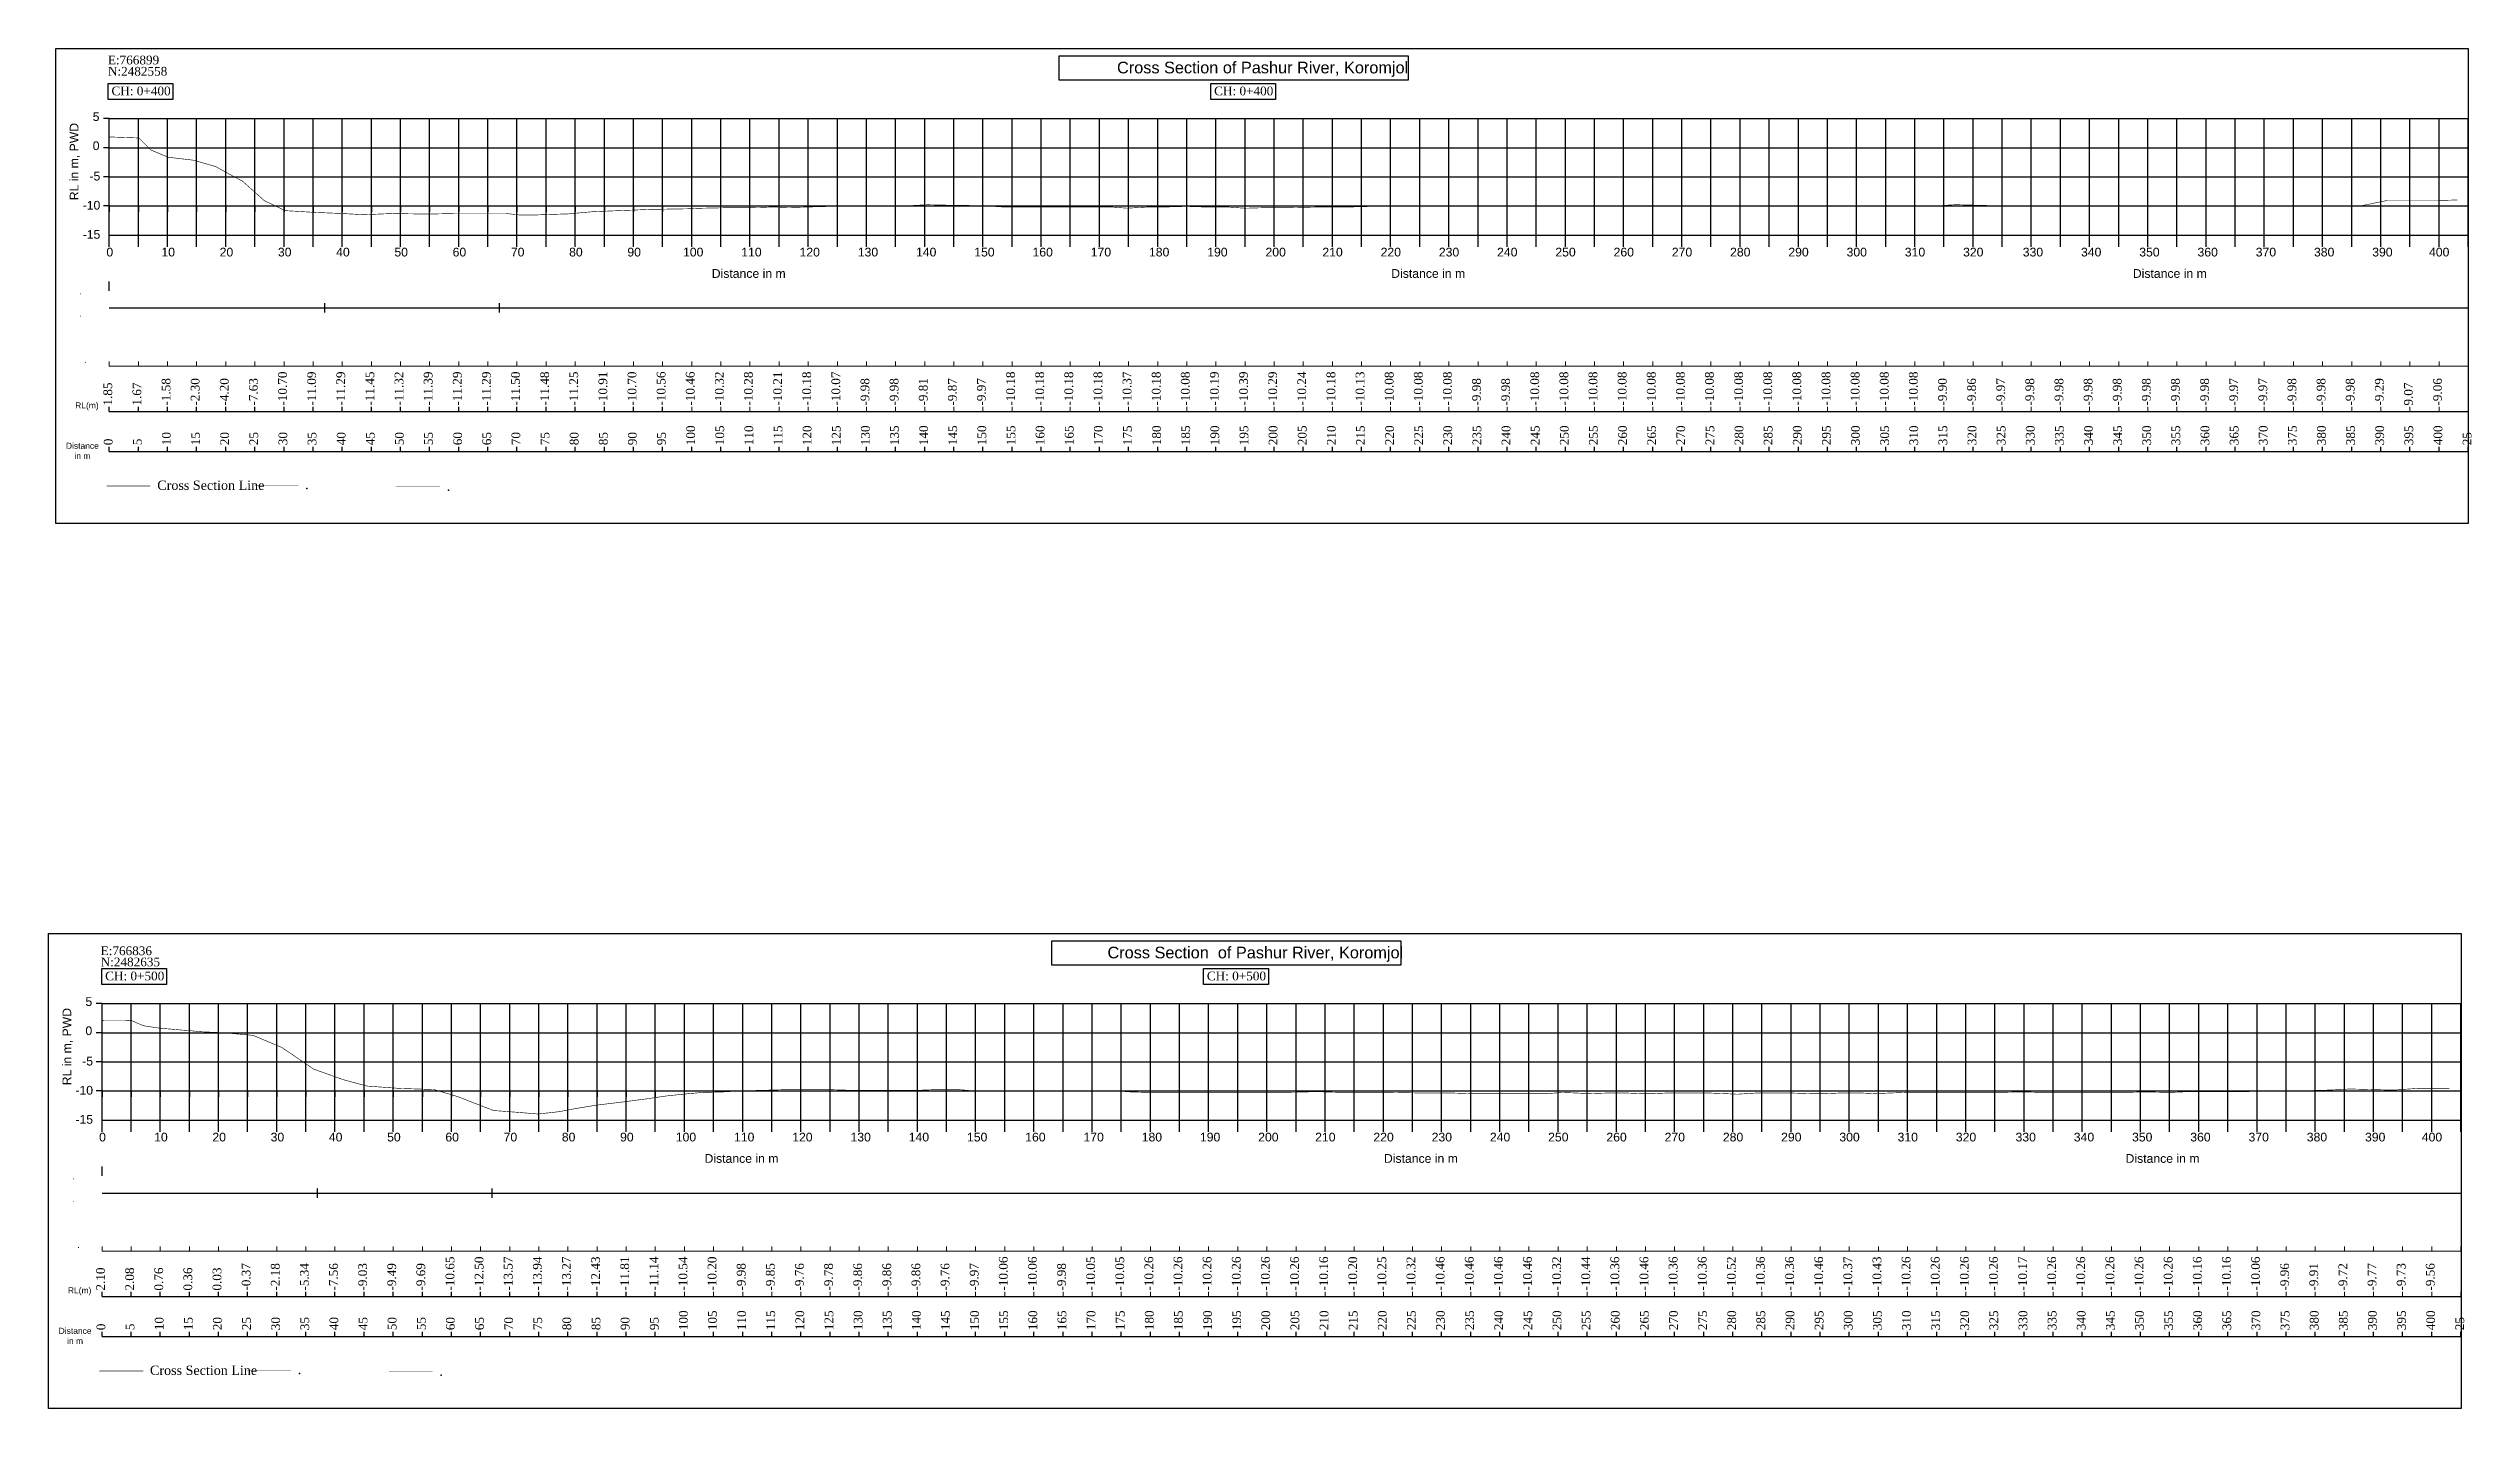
# Model space of a CAD drawing. Header units: inches. Extents: x 48 to 1763, y 126 to 359.
# Drawn here: x 986.5 to 1402.5, y 125.5 to 359 of the extents above; entities that cross this region are included whole.
import ezdxf

# ---------------------------------------------------------------- set-up
doc = ezdxf.new("R2010")
doc.units = ezdxf.units.IN
doc.header["$MEASUREMENT"] = 0
for name, color, linetype, lineweight in [('CS Line Prework', 3, 'Continuous', 30), ('Plate', 7, 'Continuous', 0), ('Text Post RL', 7, 'Continuous', 0)]:
    doc.layers.add(name, color=color, linetype=linetype, lineweight=lineweight)
for name, color, linetype in [('CS No', 7, 'Continuous'), ('Design marker', 7, 'Continuous'), ('Heading', 7, 'Continuous'), ('Major Grid', 253, 'Continuous'), ('Text_Design RL', 7, 'Continuous'), ('Text_Distance', 7, 'Continuous'), ('Text_Pre RL', 7, 'Continuous')]:
    doc.layers.add(name, color=color, linetype=linetype)
doc.styles.add('CS', font='times.ttf', dxfattribs={"height": 1})
doc.styles.add('EL', font='times.ttf', dxfattribs={"height": 1.6})
doc.styles.get("Standard").update_dxf_attribs({"font": 'arial.ttf'})

msp = doc.modelspace()

# ---------------------------------------------------------------- texts
at = {"layer": 'CS No', "color": 1, "style": 'CS'}
for s, p in [('E:766899', (996.71, 356.24)), ('N:2482558', (996.71, 354.31)), ('E:766836', (995.47, 203.34)), ('N:2482635', (995.47, 201.42))]:
    msp.add_text(s, height=1.5, dxfattribs=at).set_placement(p)
at = {"layer": 'CS No', "style": 'CS'}
for s, p in [('CH: 0+400', (997.33, 350.93)), ('CH: 0+400', (1186.65, 350.93)), ('CH: 0+500', (996.24, 199.01)), ('CH: 0+500', (1185.4, 199.01))]:
    msp.add_text(s, height=1.5, dxfattribs=at).set_placement(p)
at = {"layer": 'Heading', "char_height": 2, "width": 68.3537, "attachment_point": 2}
for s, insert in [('Cross Section of Pashur River, Koromjol', (1194.97, 356.7)), ('Cross Section  of Pashur River, Koromjol', (1193.72, 204.79))]:
    msp.add_mtext(s, dxfattribs=dict(at, insert=insert))
at = {"layer": 'Major Grid', "color": 7, "char_height": 1.5, "width": 23.1773, "attachment_point": 1, "rotation": 90}
for insert in [(990.16, 332.92), (988.92, 181)]:
    msp.add_mtext('{\\fArial|b0|i0|c0|p34;RL in m, PWD}', dxfattribs=dict(at, insert=insert))
at = {"layer": 'Major Grid', "color": 7, "char_height": 1.5}
for s, insert, width, attachment_point in [('{\\fArial|b0|i0|c0|p34;5}', (995.27, 348.03), 0.7922, 3), ('{\\fArial|b0|i0|c0|p34;0}', (995.27, 343.03), 0.7922, 3), ('{\\fArial|b0|i0|c0|p34;-5}', (995.41, 337.81), 0.7922, 3), ('{\\fArial|b0|i0|c0|p34;-10}', (995.41, 332.81), 0.7922, 3), ('-15', (995.41, 327.81), 0.7922, 3), ('0', (996.45, 324.77), 0.7922, 1), ('10', (1005.9, 324.77), 0.7922, 1), ('20', (1015.9, 324.77), 0.7922, 1), ('30', (1025.9, 324.77), 0.7922, 1), ('40', (1035.9, 324.77), 0.7922, 1), ('50', (1045.9, 324.77), 0.7922, 1), ('60', (1055.9, 324.77), 0.7922, 1), ('70', (1065.9, 324.77), 0.7922, 1), ('80', (1075.9, 324.77), 0.7922, 1), ('90', (1085.9, 324.77), 0.7922, 1), ('100', (1095.46, 324.77), 0.7922, 1), ('110', (1105.46, 324.77), 0.7922, 1), ('120', (1115.46, 324.77), 0.7922, 1), ('130', (1125.46, 324.77), 0.7922, 1), ('140', (1135.46, 324.77), 0.7922, 1), ('150', (1145.46, 324.77), 0.7922, 1), ('160', (1155.46, 324.77), 0.7922, 1), ('170', (1165.46, 324.77), 0.7922, 1), ('180', (1175.46, 324.77), 0.7922, 1), ('190', (1185.46, 324.77), 0.7922, 1), ('200', (1195.46, 324.77), 0.7922, 1), ('210', (1205.23, 324.77), 0.7922, 1), ('220', (1215.23, 324.77), 0.7922, 1), ('230', (1225.23, 324.77), 0.7922, 1), ('240', (1235.23, 324.77), 0.7922, 1), ('250', (1245.23, 324.77), 0.7922, 1), ('260', (1255.23, 324.77), 0.7922, 1), ('270', (1265.23, 324.77), 0.7922, 1), ('280', (1275.23, 324.77), 0.7922, 1), ('290', (1285.23, 324.77), 0.7922, 1), ('300', (1295.23, 324.77), 0.7922, 1), ('310', (1305.23, 324.77), 0.7922, 1), ('320', (1315.23, 324.77), 0.7922, 1), ('330', (1325.48, 324.77), 0.7922, 1), ('340', (1335.48, 324.77), 0.7922, 1), ('350', (1345.48, 324.77), 0.7922, 1), ('360', (1355.48, 324.77), 0.7922, 1), ('370', (1365.48, 324.77), 0.7922, 1), ('380', (1375.48, 324.77), 0.7922, 1), ('390', (1385.48, 324.77), 0.7922, 1), ('400', (1395.23, 324.77), 0.7922, 1), ('{\\fArial|b0|i0|c0|p34;Distance in m}', (1100.39, 321.1), 14.2133, 1), ('{\\fArial|b0|i0|c0|p34;Distance in m}', (1217.05, 321.1), 14.2133, 1), ('{\\fArial|b0|i0|c0|p34;Distance in m}', (1344.38, 321.1), 14.2133, 1), ('{\\fArial|b0|i0|c0|p34;5}', (994.02, 196.12), 0.7922, 3), ('{\\fArial|b0|i0|c0|p34;0}', (994.02, 191.12), 0.7922, 3), ('{\\fArial|b0|i0|c0|p34;-5}', (994.16, 185.9), 0.7922, 3), ('{\\fArial|b0|i0|c0|p34;-10}', (994.16, 180.9), 0.7922, 3), ('-15', (994.16, 175.9), 0.7922, 3), ('0', (995.2, 172.86), 0.7922, 1), ('10', (1004.65, 172.86), 0.7922, 1), ('20', (1014.65, 172.86), 0.7922, 1), ('30', (1024.65, 172.86), 0.7922, 1), ('40', (1034.65, 172.86), 0.7922, 1), ('50', (1044.65, 172.86), 0.7922, 1), ('60', (1054.65, 172.86), 0.7922, 1), ('70', (1064.65, 172.86), 0.7922, 1), ('80', (1074.65, 172.86), 0.7922, 1), ('90', (1084.65, 172.86), 0.7922, 1), ('100', (1094.21, 172.86), 0.7922, 1), ('110', (1104.21, 172.86), 0.7922, 1), ('120', (1114.21, 172.86), 0.7922, 1), ('130', (1124.21, 172.86), 0.7922, 1), ('140', (1134.21, 172.86), 0.7922, 1), ('150', (1144.21, 172.86), 0.7922, 1), ('160', (1154.21, 172.86), 0.7922, 1), ('170', (1164.21, 172.86), 0.7922, 1), ('180', (1174.21, 172.86), 0.7922, 1), ('190', (1184.21, 172.86), 0.7922, 1), ('200', (1194.21, 172.86), 0.7922, 1), ('210', (1203.99, 172.86), 0.7922, 1), ('220', (1213.99, 172.86), 0.7922, 1), ('230', (1223.99, 172.86), 0.7922, 1), ('240', (1233.99, 172.86), 0.7922, 1), ('250', (1243.99, 172.86), 0.7922, 1), ('260', (1253.99, 172.86), 0.7922, 1), ('270', (1263.99, 172.86), 0.7922, 1), ('280', (1273.99, 172.86), 0.7922, 1), ('290', (1283.99, 172.86), 0.7922, 1), ('300', (1293.99, 172.86), 0.7922, 1), ('310', (1303.99, 172.86), 0.7922, 1), ('320', (1313.99, 172.86), 0.7922, 1), ('330', (1324.24, 172.86), 0.7922, 1), ('340', (1334.24, 172.86), 0.7922, 1), ('350', (1344.24, 172.86), 0.7922, 1), ('360', (1354.24, 172.86), 0.7922, 1), ('370', (1364.24, 172.86), 0.7922, 1), ('380', (1374.24, 172.86), 0.7922, 1), ('390', (1384.24, 172.86), 0.7922, 1), ('400', (1393.99, 172.86), 0.7922, 1), ('{\\fArial|b0|i0|c0|p34;Distance in m}', (1099.15, 169.19), 14.2133, 1), ('{\\fArial|b0|i0|c0|p34;Distance in m}', (1215.8, 169.19), 14.2133, 1), ('{\\fArial|b0|i0|c0|p34;Distance in m}', (1343.13, 169.19), 14.2133, 1)]:
    msp.add_mtext(s, dxfattribs=dict(at, insert=insert, width=width, attachment_point=attachment_point))
at = {"layer": 'Plate', "style": 'EL'}
for s, p in [('Cross Section Line', (1005.19, 283.2)), ('.', (1030.57, 283.33)), ('.', (1054.89, 283.05)), ('Cross Section Line', (1003.94, 131.28)), ('.', (1029.32, 131.42)), ('.', (1053.64, 131.13))]:
    msp.add_text(s, height=1.6, dxfattribs=at).set_placement(p)
at = {"layer": 'Text Post RL', "char_height": 1.04, "width": 10.9783, "attachment_point": 2}
for insert in [(992.91, 306.01), (991.66, 154.1)]:
    msp.add_mtext('.', dxfattribs=dict(at, insert=insert))
at = {"layer": 'Text_Design RL', "color": 1, "char_height": 0.8, "width": 10.9783, "attachment_point": 2}
for insert in [(992, 317.59), (992, 313.76), (990.76, 165.68), (990.76, 161.84)]:
    msp.add_mtext('.', dxfattribs=dict(at, insert=insert))
at = {"layer": 'Text_Distance', "style": 'EL'}
for s, p in [('0', (997.51, 290.87)), ('5', (1002.51, 290.87)), ('10', (1007.51, 290.87)), ('15', (1012.51, 290.87)), ('20', (1017.51, 290.87)), ('25', (1022.51, 290.87)), ('30', (1027.51, 290.87)), ('35', (1032.51, 290.87)), ('40', (1037.51, 290.87)), ('45', (1042.51, 290.87)), ('50', (1047.51, 290.87)), ('55', (1052.51, 290.87)), ('60', (1057.51, 290.87)), ('65', (1062.51, 290.87)), ('70', (1067.51, 290.87)), ('75', (1072.51, 290.87)), ('80', (1077.51, 290.87)), ('85', (1082.51, 290.87)), ('90', (1087.51, 290.87)), ('95', (1092.51, 290.87)), ('100', (1097.51, 290.87)), ('105', (1102.51, 290.87)), ('110', (1107.51, 290.87)), ('115', (1112.51, 290.87)), ('120', (1117.51, 290.87)), ('125', (1122.51, 290.87)), ('130', (1127.51, 290.87)), ('135', (1132.51, 290.87)), ('140', (1137.51, 290.87)), ('145', (1142.51, 290.87)), ('150', (1147.51, 290.87)), ('155', (1152.51, 290.87)), ('160', (1157.51, 290.87)), ('165', (1162.51, 290.87)), ('170', (1167.51, 290.87)), ('175', (1172.51, 290.87)), ('180', (1177.51, 290.87)), ('185', (1182.51, 290.87)), ('190', (1187.51, 290.87)), ('195', (1192.51, 290.87)), ('200', (1197.51, 290.87)), ('205', (1202.51, 290.87)), ('210', (1207.51, 290.87)), ('215', (1212.51, 290.87)), ('220', (1217.51, 290.87)), ('225', (1222.51, 290.87)), ('230', (1227.51, 290.87)), ('235', (1232.51, 290.87)), ('240', (1237.51, 290.87)), ('245', (1242.51, 290.87)), ('250', (1247.51, 290.87)), ('255', (1252.51, 290.87)), ('260', (1257.51, 290.87)), ('265', (1262.51, 290.87)), ('270', (1267.51, 290.87)), ('275', (1272.51, 290.87)), ('280', (1277.51, 290.87)), ('285', (1282.51, 290.87)), ('290', (1287.51, 290.87)), ('295', (1292.51, 290.87)), ('300', (1297.51, 290.87)), ('305', (1302.51, 290.87)), ('310', (1307.51, 290.87)), ('315', (1312.51, 290.87)), ('320', (1317.51, 290.87)), ('325', (1322.51, 290.87)), ('330', (1327.51, 290.87)), ('335', (1332.51, 290.87)), ('340', (1337.51, 290.87)), ('345', (1342.51, 290.87)), ('350', (1347.51, 290.87)), ('355', (1352.51, 290.87)), ('360', (1357.51, 290.87)), ('365', (1362.51, 290.87)), ('370', (1367.51, 290.87)), ('375', (1372.51, 290.87)), ('380', (1377.51, 290.87)), ('385', (1382.51, 290.87)), ('390', (1387.51, 290.87)), ('395', (1392.51, 290.87)), ('400', (1397.51, 290.87)), ('25', (1402.51, 290.87)), ('100', (1096.26, 138.96)), ('105', (1101.26, 138.96)), ('110', (1106.26, 138.96)), ('115', (1111.26, 138.96)), ('120', (1116.26, 138.96)), ('125', (1121.26, 138.96)), ('130', (1126.26, 138.96)), ('135', (1131.26, 138.96)), ('140', (1136.26, 138.96)), ('145', (1141.26, 138.96)), ('150', (1146.26, 138.96)), ('155', (1151.26, 138.96)), ('160', (1156.26, 138.96)), ('165', (1161.26, 138.96)), ('170', (1166.26, 138.96)), ('175', (1171.26, 138.96)), ('180', (1176.26, 138.96)), ('185', (1181.26, 138.96)), ('190', (1186.26, 138.96)), ('195', (1191.26, 138.96)), ('200', (1196.26, 138.96)), ('205', (1201.26, 138.96)), ('210', (1206.26, 138.96)), ('215', (1211.26, 138.96)), ('220', (1216.26, 138.96)), ('225', (1221.26, 138.96)), ('230', (1226.26, 138.96)), ('235', (1231.26, 138.96)), ('240', (1236.26, 138.96)), ('245', (1241.26, 138.96)), ('250', (1246.26, 138.96)), ('255', (1251.26, 138.96)), ('260', (1256.26, 138.96)), ('265', (1261.26, 138.96)), ('270', (1266.26, 138.96)), ('275', (1271.26, 138.96)), ('280', (1276.26, 138.96)), ('285', (1281.26, 138.96)), ('290', (1286.26, 138.96)), ('295', (1291.26, 138.96)), ('300', (1296.26, 138.96)), ('305', (1301.26, 138.96)), ('310', (1306.26, 138.96)), ('315', (1311.26, 138.96)), ('320', (1316.26, 138.96)), ('325', (1321.26, 138.96)), ('330', (1326.26, 138.96)), ('335', (1331.26, 138.96)), ('340', (1336.26, 138.96)), ('345', (1341.26, 138.96)), ('350', (1346.26, 138.96)), ('355', (1351.26, 138.96)), ('360', (1356.26, 138.96)), ('365', (1361.26, 138.96)), ('370', (1366.26, 138.96)), ('375', (1371.26, 138.96)), ('380', (1376.26, 138.96)), ('385', (1381.26, 138.96)), ('390', (1386.26, 138.96)), ('395', (1391.26, 138.96)), ('400', (1396.26, 138.96)), ('0', (996.26, 138.96)), ('5', (1001.26, 138.96)), ('10', (1006.26, 138.96)), ('15', (1011.26, 138.96)), ('20', (1016.26, 138.96)), ('25', (1021.26, 138.96)), ('30', (1026.26, 138.96)), ('35', (1031.26, 138.96)), ('40', (1036.26, 138.96)), ('45', (1041.26, 138.96)), ('50', (1046.26, 138.96)), ('55', (1051.26, 138.96)), ('60', (1056.26, 138.96)), ('65', (1061.26, 138.96)), ('70', (1066.26, 138.96)), ('75', (1071.26, 138.96)), ('80', (1076.26, 138.96)), ('85', (1081.26, 138.96)), ('90', (1086.26, 138.96)), ('95', (1091.26, 138.96)), ('25', (1401.26, 138.96))]:
    msp.add_text(s, height=1.5, rotation=90, dxfattribs=at).set_placement(p)
at = {"layer": 'Text_Distance', "char_height": 1.04, "width": 10.9783, "attachment_point": 2}
for insert in [(992.33, 291.29), (991.08, 139.37)]:
    msp.add_mtext('{\\fArial|b0|i0|c0|p34;Distance\\Pin m}', dxfattribs=dict(at, insert=insert))
at = {"layer": 'Text_Pre RL', "style": 'CS'}
for s, p in [('1.85', (997.44, 297.67)), ('1.67', (1002.44, 297.67)), ('-1.58', (1007.44, 297.67)), ('-2.30', (1012.44, 297.67)), ('-4.20', (1017.44, 297.67)), ('-7.63', (1022.44, 297.67)), ('-10.70', (1027.44, 297.67)), ('-11.09', (1032.44, 297.67)), ('-11.29', (1037.44, 297.67)), ('-11.45', (1042.44, 297.67)), ('-11.32', (1047.44, 297.67)), ('-11.39', (1052.44, 297.67)), ('-11.29', (1057.44, 297.67)), ('-11.29', (1062.44, 297.67)), ('-11.50', (1067.44, 297.67)), ('-11.48', (1072.44, 297.67)), ('-11.25', (1077.44, 297.67)), ('-10.91', (1082.44, 297.67)), ('-10.70', (1087.44, 297.67)), ('-10.56', (1092.44, 297.67)), ('-10.46', (1097.44, 297.67)), ('-10.32', (1102.44, 297.67)), ('-10.28', (1107.44, 297.67)), ('-10.21', (1112.44, 297.67)), ('-10.18', (1117.44, 297.67)), ('-10.07', (1122.44, 297.67)), ('-9.98', (1127.44, 297.67)), ('-9.98', (1132.44, 297.67)), ('-9.81', (1137.44, 297.67)), ('-9.87', (1142.44, 297.67)), ('-9.97', (1147.44, 297.67)), ('-10.18', (1152.44, 297.67)), ('-10.18', (1157.44, 297.67)), ('-10.18', (1162.44, 297.67)), ('-10.18', (1167.44, 297.67)), ('-10.37', (1172.44, 297.67)), ('-10.18', (1177.44, 297.67)), ('-10.08', (1182.44, 297.67)), ('-10.19', (1187.44, 297.67)), ('-10.39', (1192.44, 297.67)), ('-10.29', (1197.44, 297.67)), ('-10.24', (1202.44, 297.67)), ('-10.18', (1207.44, 297.67)), ('-10.13', (1212.44, 297.67)), ('-10.08', (1217.44, 297.67)), ('-10.08', (1222.44, 297.67)), ('-10.08', (1227.44, 297.67)), ('-9.98', (1232.44, 297.67)), ('-9.98', (1237.44, 297.67)), ('-10.08', (1242.44, 297.67)), ('-10.08', (1247.44, 297.67)), ('-10.08', (1252.44, 297.67)), ('-10.08', (1257.44, 297.67)), ('-10.08', (1262.44, 297.67)), ('-10.08', (1267.44, 297.67)), ('-10.08', (1272.44, 297.67)), ('-10.08', (1277.44, 297.67)), ('-10.08', (1282.44, 297.67)), ('-10.08', (1287.44, 297.67)), ('-10.08', (1292.44, 297.67)), ('-10.08', (1297.44, 297.67)), ('-10.08', (1302.44, 297.67)), ('-10.08', (1307.44, 297.67)), ('-9.90', (1312.44, 297.67)), ('-9.86', (1317.44, 297.67)), ('-9.97', (1322.44, 297.67)), ('-9.98', (1327.44, 297.67)), ('-9.98', (1332.44, 297.67)), ('-9.98', (1337.44, 297.67)), ('-9.98', (1342.44, 297.67)), ('-9.98', (1347.44, 297.67)), ('-9.98', (1352.44, 297.67)), ('-9.98', (1357.44, 297.67)), ('-9.97', (1362.44, 297.67)), ('-9.97', (1367.44, 297.67)), ('-9.98', (1372.44, 297.67)), ('-9.98', (1377.44, 297.67)), ('-9.98', (1382.44, 297.67)), ('-9.29', (1387.44, 297.67)), ('9.07', (1392.44, 297.67)), ('-9.06', (1397.44, 297.67)), ('-0.37', (1021.19, 145.76)), ('-2.18', (1026.19, 145.76)), ('-5.34', (1031.19, 145.76)), ('-7.56', (1036.19, 145.76)), ('-9.03', (1041.19, 145.76)), ('-9.49', (1046.19, 145.76)), ('-9.69', (1051.19, 145.76)), ('-10.65', (1056.19, 145.76)), ('-12.50', (1061.19, 145.76)), ('-13.57', (1066.19, 145.76)), ('-13.94', (1071.19, 145.76)), ('-13.27', (1076.19, 145.76)), ('-12.43', (1081.19, 145.76)), ('-11.81', (1086.19, 145.76)), ('-11.14', (1091.19, 145.76)), ('-10.54', (1096.19, 145.76)), ('-10.20', (1101.19, 145.76)), ('-9.98', (1106.19, 145.76)), ('-9.85', (1111.19, 145.76)), ('-9.76', (1116.19, 145.76)), ('-9.78', (1121.19, 145.76)), ('-9.86', (1126.19, 145.76)), ('-9.86', (1131.19, 145.76)), ('-9.86', (1136.19, 145.76)), ('-9.76', (1141.19, 145.76)), ('-9.97', (1146.19, 145.76)), ('-10.06', (1151.19, 145.76)), ('-10.06', (1156.19, 145.76)), ('-9.98', (1161.19, 145.76)), ('-10.05', (1166.19, 145.76)), ('-10.05', (1171.19, 145.76)), ('-10.26', (1176.19, 145.76)), ('-10.26', (1181.19, 145.76)), ('-10.26', (1186.19, 145.76)), ('-10.26', (1191.19, 145.76)), ('-10.26', (1196.19, 145.76)), ('-10.26', (1201.19, 145.76)), ('-10.16', (1206.19, 145.76)), ('-10.20', (1211.19, 145.76)), ('-10.25', (1216.19, 145.76)), ('-10.32', (1221.19, 145.76)), ('-10.46', (1226.19, 145.76)), ('-10.46', (1231.19, 145.76)), ('-10.46', (1236.19, 145.76)), ('-10.46', (1241.19, 145.76)), ('-10.32', (1246.19, 145.76)), ('-10.44', (1251.19, 145.76)), ('-10.36', (1256.19, 145.76)), ('-10.46', (1261.19, 145.76)), ('-10.36', (1266.19, 145.76)), ('-10.36', (1271.19, 145.76)), ('-10.52', (1276.19, 145.76)), ('-10.36', (1281.19, 145.76)), ('-10.36', (1286.19, 145.76)), ('-10.46', (1291.19, 145.76)), ('-10.37', (1296.19, 145.76)), ('-10.43', (1301.19, 145.76)), ('-10.26', (1306.19, 145.76)), ('-10.26', (1311.19, 145.76)), ('-10.26', (1316.19, 145.76)), ('-10.26', (1321.19, 145.76)), ('-10.17', (1326.19, 145.76)), ('-10.26', (1331.19, 145.76)), ('-10.26', (1336.19, 145.76)), ('-10.26', (1341.19, 145.76)), ('-10.26', (1346.19, 145.76)), ('-10.26', (1351.19, 145.76)), ('-10.16', (1356.19, 145.76)), ('-10.16', (1361.19, 145.76)), ('-10.06', (1366.19, 145.76)), ('-9.96', (1371.19, 145.76)), ('-9.91', (1376.19, 145.76)), ('-9.72', (1381.19, 145.76)), ('-9.77', (1386.19, 145.76)), ('-9.73', (1391.19, 145.76)), ('-9.56', (1396.19, 145.76)), ('2.10', (996.19, 145.76)), ('2.08', (1001.19, 145.76)), ('0.76', (1006.19, 145.76)), ('0.36', (1011.19, 145.76)), ('0.03', (1016.19, 145.76))]:
    msp.add_text(s, height=1.5, rotation=90, dxfattribs=at).set_placement(p)
at = {"layer": 'Text_Pre RL', "char_height": 1.04, "width": 10.9783, "attachment_point": 2}
for insert in [(992.91, 298.22), (991.66, 146.31)]:
    msp.add_mtext(' RL(m)', dxfattribs=dict(at, insert=insert))

# ---------------------------------------------------------------- linework, layer by layer
for points in [[(987.75, 358.97), (1401.97, 358.97), (1401.97, 277.43), (987.75, 277.43)], [(1160.02, 357.73), (1219.96, 357.73), (1219.96, 353.56), (1160.02, 353.56)], [(996.75, 352.94), (1007.88, 352.94), (1007.88, 350.23), (996.75, 350.23)], [(1186.07, 352.94), (1197.2, 352.94), (1197.2, 350.23), (1186.07, 350.23)], [(986.51, 207.06), (1400.73, 207.06), (1400.73, 125.52), (986.51, 125.52)], [(1158.78, 205.81), (1218.72, 205.81), (1218.72, 201.64), (1158.78, 201.64)], [(995.66, 201.03), (1006.79, 201.03), (1006.79, 198.31), (995.66, 198.31)], [(1184.82, 201.03), (1195.95, 201.03), (1195.95, 198.31), (1184.82, 198.31)]]:
    msp.add_lwpolyline(points, close=True)
at = {"layer": 'CS Line Prework', "const_width": 0.1}
for points in [[(996.95, 343.79), (1002.02, 343.61), (1004.04, 341.58), (1006.07, 340.71), (1007.08, 340.3), (1007.08, 340.3), (1007.08, 340.3), (1007.08, 340.3), (1007.08, 340.3), (1011.43, 339.79), (1015.24, 338.69), (1017.55, 337.4), (1019.82, 336.2), (1023.58, 332.84), (1027.14, 331.14), (1032.09, 330.84), (1037.04, 330.64), (1040.6, 330.44), (1045.55, 330.64), (1051.59, 330.54), (1056.53, 330.65), (1061.28, 330.65), (1065.04, 330.65), (1067.49, 330.38), (1069.81, 330.38), (1072.48, 330.48), (1075.78, 330.58), (1079.89, 330.95), (1084.84, 331.15), (1089.78, 331.35), (1096.12, 331.45), (1098.59, 331.55), (1103.54, 331.65), (1108.44, 331.67), (1110.91, 331.77), (1113.59, 331.67), (1117.25, 331.77), (1121.11, 331.87), (1123.78, 331.87), (1127.61, 331.97), (1131.46, 331.96), (1133.53, 331.95), (1137.4, 332.15), (1140.7, 332.08), (1143.75, 332.05), (1147.04, 331.96), (1150.48, 331.76), (1153.88, 331.76), (1157.75, 331.76), (1160.42, 331.76), (1164.24, 331.76), (1169.03, 331.76), (1171.7, 331.56), (1175.38, 331.76), (1178.2, 331.76), (1181.86, 331.86), (1185.46, 331.75), (1189.13, 331.75), (1191.96, 331.55), (1195.63, 331.65), (1199.88, 331.66), (1204.94, 331.76), (1209.73, 331.76), (1213.79, 331.86), (1218.99, 331.86), (1222.86, 331.86), (1227.66, 331.86), (1231.67, 331.96), (1236.47, 331.96), (1241.87, 331.86), (1246.66, 331.96), (1250.68, 331.86), (1255.47, 331.86), (1259.49, 331.86), (1264.44, 331.86), (1269.4, 331.86), (1274.18, 331.86), (1278.2, 331.86), (1283.15, 331.86), (1288.11, 331.86), (1293.05, 331.86), (1298, 331.86), (1303.11, 331.86), (1308.98, 331.86), (1313.93, 332.16), (1317.69, 332.06), (1322.44, 331.96), (1327.54, 331.96), (1333.43, 331.96), (1338.37, 331.96), (1344.4, 331.97), (1349.36, 331.97), (1352.91, 331.97), (1357.86, 331.97), (1362.97, 331.97), (1368.85, 331.97), (1372.55, 331.97), (1378.43, 331.97), (1383.54, 331.97), (1388.03, 332.87), (1392.98, 332.87), (1396.54, 332.87), (1400.1, 332.97)], [(995.7, 192.13), (1000.77, 192.11), (1002.8, 191.23), (1004.72, 190.93), (1005.7, 190.79), (1007.71, 190.63), (1009.71, 190.45), (1010.71, 190.39), (1012.69, 190.19), (1015.72, 190.06), (1015.72, 190.06), (1015.72, 190.06), (1015.72, 190.06), (1018.24, 189.87), (1021.66, 189.57), (1026.61, 187.47), (1032.05, 183.77), (1037.11, 181.97), (1041.18, 180.87), (1046.69, 180.47), (1052.71, 180.27), (1056.73, 179.07), (1062.91, 176.67), (1066.92, 176.37), (1070.53, 176.07), (1074.19, 176.47), (1076.83, 176.97), (1080.43, 177.57), (1085.38, 178.17), (1089.2, 178.67), (1092.6, 179.17), (1095.43, 179.47), (1098.77, 179.77), (1102.5, 179.87), (1106.26, 180.07), (1110.16, 180.17), (1113.84, 180.27), (1117.24, 180.27), (1119.87, 180.27), (1123.4, 180.17), (1127.1, 180.17), (1130.5, 180.17), (1133.13, 180.17), (1136.54, 180.17), (1139.17, 180.27), (1142.57, 180.27), (1145.05, 180.07), (1148.6, 179.97), (1153.7, 179.97), (1157.11, 179.97), (1162.21, 180.07), (1165.82, 179.97), (1169.48, 180.07), (1172.11, 179.87), (1175.52, 179.77), (1178.19, 179.77), (1180.67, 179.77), (1184.48, 179.77), (1187.89, 179.77), (1193.19, 179.77), (1197.78, 179.77), (1202.89, 179.87), (1205.36, 179.87), (1208.97, 179.77), (1214.07, 179.77), (1217.47, 179.77), (1222.42, 179.67), (1227.53, 179.67), (1230.74, 179.57), (1234.65, 179.57), (1240.33, 179.57), (1243.89, 179.57), (1246.42, 179.77), (1248.89, 179.67), (1251.06, 179.57), (1254.17, 179.67), (1257.52, 179.67), (1259.9, 179.57), (1262.06, 179.57), (1264.34, 179.67), (1267.9, 179.67), (1271.66, 179.67), (1274.29, 179.57), (1276.47, 179.47), (1279.67, 179.67), (1282.04, 179.67), (1285.75, 179.67), (1289.32, 179.57), (1291.79, 179.57), (1294.06, 179.67), (1297.82, 179.67), (1300.14, 179.57), (1302.62, 179.67), (1305.09, 179.77), (1307.37, 179.77), (1311.38, 179.77), (1313.86, 179.77), (1316.33, 179.77), (1318.81, 179.77), (1321.13, 179.77), (1325.35, 179.87), (1329.01, 179.77), (1331.49, 179.77), (1333.8, 179.77), (1336.27, 179.77), (1340.5, 179.77), (1342.97, 179.77), (1346.48, 179.87), (1350.69, 179.77), (1353.01, 179.87), (1355.75, 179.87), (1358.22, 179.87), (1362.28, 179.87), (1365.94, 179.97), (1370, 180.07), (1373.67, 180.07), (1377.73, 180.17), (1380.21, 180.27), (1381.6, 180.37), (1385.26, 180.27), (1389.12, 180.17), (1393.28, 180.47), (1395.6, 180.47), (1398.74, 180.47)]]:
    msp.add_lwpolyline(points, dxfattribs=at)
at = {"layer": 'Design marker'}
for p, q in [((1033.95, 313.63), (1033.95, 315.23)), ((1063.95, 313.63), (1063.95, 315.23)), ((1032.7, 161.71), (1032.7, 163.31)), ((1062.7, 161.71), (1062.7, 163.31))]:
    msp.add_line(p, q, dxfattribs=at)
at = {"layer": 'Major Grid', "linetype": 'Continuous'}
for p, q in [((996.95, 346.94), (995.95, 346.94)), ((996.95, 324.94), (996.95, 346.94)), ((996.95, 346.94), (1401.97, 346.94)), ((1001.95, 324.94), (1001.95, 346.94)), ((1006.95, 324.94), (1006.95, 346.94)), ((1011.95, 324.94), (1011.95, 346.94)), ((1016.95, 324.94), (1016.95, 346.94)), ((1021.95, 324.94), (1021.95, 346.94)), ((1026.95, 324.94), (1026.95, 346.94)), ((1031.95, 324.94), (1031.95, 346.94)), ((1036.95, 324.94), (1036.95, 346.94)), ((1041.95, 324.94), (1041.95, 346.94)), ((1046.95, 324.94), (1046.95, 346.94)), ((1051.95, 324.94), (1051.95, 346.94)), ((1056.95, 324.94), (1056.95, 346.94)), ((1061.95, 324.94), (1061.95, 346.94)), ((1066.95, 324.94), (1066.95, 346.94)), ((1071.95, 324.94), (1071.95, 346.94)), ((1076.95, 324.94), (1076.95, 346.94)), ((1081.95, 324.94), (1081.95, 346.94)), ((1086.95, 324.94), (1086.95, 346.94)), ((1091.95, 324.94), (1091.95, 346.94)), ((1096.95, 324.94), (1096.95, 346.94)), ((1101.95, 324.94), (1101.95, 346.94)), ((1106.95, 324.94), (1106.95, 346.94)), ((1111.95, 324.94), (1111.95, 346.94)), ((1116.95, 324.94), (1116.95, 346.94)), ((1121.95, 324.94), (1121.95, 346.94)), ((1126.95, 324.94), (1126.95, 346.94)), ((1131.95, 324.94), (1131.95, 346.94)), ((1136.95, 324.94), (1136.95, 346.94)), ((1141.95, 324.94), (1141.95, 346.94)), ((1146.95, 324.94), (1146.95, 346.94)), ((1151.95, 324.94), (1151.95, 346.94)), ((1156.95, 324.94), (1156.95, 346.94)), ((1161.95, 324.94), (1161.95, 346.94)), ((1166.95, 324.94), (1166.95, 346.94)), ((1171.95, 324.94), (1171.95, 346.94)), ((1176.95, 324.94), (1176.95, 346.94)), ((1181.95, 324.94), (1181.95, 346.94)), ((1186.95, 324.94), (1186.95, 346.94)), ((1191.95, 324.94), (1191.95, 346.94)), ((1196.95, 324.94), (1196.95, 346.94)), ((1201.95, 324.94), (1201.95, 346.94)), ((1206.95, 324.94), (1206.95, 346.94)), ((1211.95, 324.94), (1211.95, 346.94)), ((1216.95, 324.94), (1216.95, 346.94)), ((1221.95, 324.94), (1221.95, 346.94)), ((1226.95, 324.94), (1226.95, 346.94)), ((1231.95, 324.94), (1231.95, 346.94)), ((1236.95, 324.94), (1236.95, 346.94)), ((1241.95, 324.94), (1241.95, 346.94)), ((1246.95, 324.94), (1246.95, 346.94)), ((1251.95, 324.94), (1251.95, 346.94)), ((1256.95, 324.94), (1256.95, 346.94)), ((1261.95, 324.94), (1261.95, 346.94)), ((1266.95, 324.94), (1266.95, 346.94)), ((1271.95, 324.94), (1271.95, 346.94)), ((1276.95, 324.94), (1276.95, 346.94)), ((1281.95, 324.94), (1281.95, 346.94)), ((1286.95, 324.94), (1286.95, 346.94)), ((1291.95, 324.94), (1291.95, 346.94)), ((1296.95, 324.94), (1296.95, 346.94)), ((1301.95, 324.94), (1301.95, 346.94)), ((1306.95, 324.94), (1306.95, 346.94)), ((1311.95, 324.94), (1311.95, 346.94)), ((1316.95, 324.94), (1316.95, 346.94)), ((1321.95, 324.94), (1321.95, 346.94)), ((1326.95, 324.94), (1326.95, 346.94)), ((1331.95, 324.94), (1331.95, 346.94)), ((1336.95, 324.94), (1336.95, 346.94)), ((1341.95, 324.94), (1341.95, 346.94)), ((1346.95, 324.94), (1346.95, 346.94)), ((1351.95, 324.94), (1351.95, 346.94)), ((1356.95, 324.94), (1356.95, 346.94)), ((1361.95, 324.94), (1361.95, 346.94)), ((1366.95, 324.94), (1366.95, 346.94)), ((1371.95, 324.94), (1371.95, 346.94)), ((1376.95, 324.94), (1376.95, 346.94)), ((1381.95, 324.94), (1381.95, 346.94)), ((1386.95, 324.94), (1386.95, 346.94)), ((1391.95, 324.94), (1391.95, 346.94)), ((1396.95, 324.94), (1396.95, 346.94)), ((1401.95, 324.94), (1401.95, 346.94)), ((996.95, 341.94), (995.95, 341.94)), ((996.95, 341.94), (1401.97, 341.94)), ((996.95, 336.94), (995.95, 336.94)), ((996.95, 336.94), (1401.97, 336.94)), ((996.95, 331.94), (995.95, 331.94)), ((996.95, 331.94), (996.95, 330.94)), ((996.95, 331.94), (1401.97, 331.94)), ((996.95, 331.94), (1401.97, 331.94)), ((1001.95, 331.94), (1001.95, 330.94)), ((1006.95, 331.94), (1006.95, 330.94)), ((1011.95, 331.94), (1011.95, 330.94)), ((1016.95, 331.94), (1016.95, 330.94)), ((1021.95, 331.94), (1021.95, 330.94)), ((1026.95, 331.94), (1026.95, 330.94)), ((1031.95, 331.94), (1031.95, 330.94)), ((1036.95, 331.94), (1036.95, 330.94)), ((1041.95, 331.94), (1041.95, 330.94)), ((1046.95, 331.94), (1046.95, 330.94)), ((1051.95, 331.94), (1051.95, 330.94)), ((1056.95, 331.94), (1056.95, 330.94)), ((1061.95, 331.94), (1061.95, 330.94)), ((1066.95, 331.94), (1066.95, 330.94)), ((1071.95, 331.94), (1071.95, 330.94)), ((1076.95, 331.94), (1076.95, 330.94)), ((1081.95, 331.94), (1081.95, 330.94)), ((1086.95, 331.94), (1086.95, 330.94)), ((1091.95, 331.94), (1091.95, 330.94)), ((996.95, 326.94), (1401.97, 326.94)), ((995.7, 195.03), (994.7, 195.03)), ((995.7, 173.03), (995.7, 195.03)), ((995.7, 195.03), (1400.73, 195.03)), ((1000.7, 173.03), (1000.7, 195.03)), ((1005.7, 173.03), (1005.7, 195.03)), ((1010.7, 173.03), (1010.7, 195.03)), ((1015.7, 173.03), (1015.7, 195.03)), ((1020.7, 173.03), (1020.7, 195.03)), ((1025.7, 173.03), (1025.7, 195.03)), ((1030.7, 173.03), (1030.7, 195.03)), ((1035.7, 173.03), (1035.7, 195.03)), ((1040.7, 173.03), (1040.7, 195.03)), ((1045.7, 173.03), (1045.7, 195.03)), ((1050.7, 173.03), (1050.7, 195.03)), ((1055.7, 173.03), (1055.7, 195.03)), ((1060.7, 173.03), (1060.7, 195.03)), ((1065.7, 173.03), (1065.7, 195.03)), ((1070.7, 173.03), (1070.7, 195.03)), ((1075.7, 173.03), (1075.7, 195.03)), ((1080.7, 173.03), (1080.7, 195.03)), ((1085.7, 173.03), (1085.7, 195.03)), ((1090.7, 173.03), (1090.7, 195.03)), ((1095.7, 173.03), (1095.7, 195.03)), ((1100.7, 173.03), (1100.7, 195.03)), ((1105.7, 173.03), (1105.7, 195.03)), ((1110.7, 173.03), (1110.7, 195.03)), ((1115.7, 173.03), (1115.7, 195.03)), ((1120.7, 173.03), (1120.7, 195.03)), ((1125.7, 173.03), (1125.7, 195.03)), ((1130.7, 173.03), (1130.7, 195.03)), ((1135.7, 173.03), (1135.7, 195.03)), ((1140.7, 173.03), (1140.7, 195.03)), ((1145.7, 173.03), (1145.7, 195.03)), ((1150.7, 173.03), (1150.7, 195.03)), ((1155.7, 173.03), (1155.7, 195.03)), ((1160.7, 173.03), (1160.7, 195.03)), ((1165.7, 173.03), (1165.7, 195.03)), ((1170.7, 173.03), (1170.7, 195.03)), ((1175.7, 173.03), (1175.7, 195.03)), ((1180.7, 173.03), (1180.7, 195.03)), ((1185.7, 173.03), (1185.7, 195.03)), ((1190.7, 173.03), (1190.7, 195.03)), ((1195.7, 173.03), (1195.7, 195.03)), ((1200.7, 173.03), (1200.7, 195.03)), ((1205.7, 173.03), (1205.7, 195.03)), ((1210.7, 173.03), (1210.7, 195.03)), ((1215.7, 173.03), (1215.7, 195.03)), ((1220.7, 173.03), (1220.7, 195.03)), ((1225.7, 173.03), (1225.7, 195.03)), ((1230.7, 173.03), (1230.7, 195.03)), ((1235.7, 173.03), (1235.7, 195.03)), ((1240.7, 173.03), (1240.7, 195.03)), ((1245.7, 173.03), (1245.7, 195.03)), ((1250.7, 173.03), (1250.7, 195.03)), ((1255.7, 173.03), (1255.7, 195.03)), ((1260.7, 173.03), (1260.7, 195.03)), ((1265.7, 173.03), (1265.7, 195.03)), ((1270.7, 173.03), (1270.7, 195.03)), ((1275.7, 173.03), (1275.7, 195.03)), ((1280.7, 173.03), (1280.7, 195.03)), ((1285.7, 173.03), (1285.7, 195.03)), ((1290.7, 173.03), (1290.7, 195.03)), ((1295.7, 173.03), (1295.7, 195.03)), ((1300.7, 173.03), (1300.7, 195.03)), ((1305.7, 173.03), (1305.7, 195.03)), ((1310.7, 173.03), (1310.7, 195.03)), ((1315.7, 173.03), (1315.7, 195.03)), ((1320.7, 173.03), (1320.7, 195.03)), ((1325.7, 173.03), (1325.7, 195.03)), ((1330.7, 173.03), (1330.7, 195.03)), ((1335.7, 173.03), (1335.7, 195.03)), ((1340.7, 173.03), (1340.7, 195.03)), ((1345.7, 173.03), (1345.7, 195.03)), ((1350.7, 173.03), (1350.7, 195.03)), ((1355.7, 173.03), (1355.7, 195.03)), ((1360.7, 173.03), (1360.7, 195.03)), ((1365.7, 173.03), (1365.7, 195.03)), ((1370.7, 173.03), (1370.7, 195.03)), ((1375.7, 173.03), (1375.7, 195.03)), ((1380.7, 173.03), (1380.7, 195.03)), ((1385.7, 173.03), (1385.7, 195.03)), ((1390.7, 173.03), (1390.7, 195.03)), ((1395.7, 173.03), (1395.7, 195.03)), ((1400.7, 173.03), (1400.7, 195.03)), ((995.7, 190.03), (994.7, 190.03)), ((995.7, 190.03), (1400.73, 190.03)), ((995.7, 185.03), (994.7, 185.03)), ((995.7, 185.03), (1400.73, 185.03)), ((995.7, 180.03), (994.7, 180.03)), ((995.7, 180.03), (995.7, 179.03)), ((995.7, 180.03), (1400.73, 180.03)), ((995.7, 180.03), (1400.73, 180.03)), ((1000.7, 180.03), (1000.7, 179.03)), ((1005.7, 180.03), (1005.7, 179.03)), ((1010.7, 180.03), (1010.7, 179.03)), ((1015.7, 180.03), (1015.7, 179.03)), ((1020.7, 180.03), (1020.7, 179.03)), ((1025.7, 180.03), (1025.7, 179.03)), ((1030.7, 180.03), (1030.7, 179.03)), ((1035.7, 180.03), (1035.7, 179.03)), ((1040.7, 180.03), (1040.7, 179.03)), ((1045.7, 180.03), (1045.7, 179.03)), ((1050.7, 180.03), (1050.7, 179.03)), ((1055.7, 180.03), (1055.7, 179.03)), ((1060.7, 180.03), (1060.7, 179.03)), ((1065.7, 180.03), (1065.7, 179.03)), ((1070.7, 180.03), (1070.7, 179.03)), ((1075.7, 180.03), (1075.7, 179.03)), ((1080.7, 180.03), (1080.7, 179.03)), ((1085.7, 180.03), (1085.7, 179.03)), ((1090.7, 180.03), (1090.7, 179.03)), ((995.7, 175.03), (1400.73, 175.03))]:
    msp.add_line(p, q, dxfattribs=at)
at = {"layer": 'Plate', "color": 3, "const_width": 0.1}
for points in [[(1004.01, 283.88), (996.5, 283.88)], [(1002.77, 131.97), (995.25, 131.97)]]:
    msp.add_lwpolyline(points, dxfattribs=at)
at = {"layer": 'Plate', "color": 1, "const_width": 0.1}
for points in [[(1029.4, 284.02), (1021.88, 284.02)], [(1028.15, 132.1), (1020.63, 132.1)]]:
    msp.add_lwpolyline(points, dxfattribs=at)
at = {"layer": 'Plate', "const_width": 0.1}
for points in [[(1053.72, 283.73), (1046.2, 283.73)], [(1052.47, 131.81), (1044.95, 131.81)]]:
    msp.add_lwpolyline(points, dxfattribs=at)
at = {"layer": 'Text Post RL'}
for p, q in [((996.95, 304.44), (996.95, 305.24)), ((996.95, 304.44), (996.95, 305.24)), ((1001.95, 304.44), (1001.95, 305.24)), ((1006.95, 304.44), (1006.95, 305.24)), ((1011.95, 304.44), (1011.95, 305.24)), ((1016.95, 304.44), (1016.95, 305.24)), ((1021.95, 304.44), (1021.95, 305.24)), ((1026.95, 304.44), (1026.95, 305.24)), ((1031.95, 304.44), (1031.95, 305.24)), ((1036.95, 304.44), (1036.95, 305.24)), ((1041.95, 304.44), (1041.95, 305.24)), ((1046.95, 304.44), (1046.95, 305.24)), ((1051.95, 304.44), (1051.95, 305.24)), ((1056.95, 304.44), (1056.95, 305.24)), ((1061.95, 304.44), (1061.95, 305.24)), ((1066.95, 304.44), (1066.95, 305.24)), ((1071.95, 304.44), (1071.95, 305.24)), ((1076.95, 304.44), (1076.95, 305.24)), ((1081.95, 304.44), (1081.95, 305.24)), ((1086.95, 304.44), (1086.95, 305.24)), ((1091.95, 304.44), (1091.95, 305.24)), ((1096.95, 304.44), (1096.95, 305.24)), ((1101.95, 304.44), (1101.95, 305.24)), ((1106.95, 304.44), (1106.95, 305.24)), ((1111.95, 304.44), (1111.95, 305.24)), ((1116.95, 304.44), (1116.95, 305.24)), ((1121.95, 304.44), (1121.95, 305.24)), ((1126.95, 304.44), (1126.95, 305.24)), ((1131.95, 304.44), (1131.95, 305.24)), ((1136.95, 304.44), (1136.95, 305.24)), ((1141.95, 304.44), (1141.95, 305.24)), ((1146.95, 304.44), (1146.95, 305.24)), ((1151.95, 304.44), (1151.95, 305.24)), ((1156.95, 304.44), (1156.95, 305.24)), ((1161.95, 304.44), (1161.95, 305.24)), ((1166.95, 304.44), (1166.95, 305.24)), ((1171.95, 304.44), (1171.95, 305.24)), ((1176.95, 304.44), (1176.95, 305.24)), ((1181.95, 304.44), (1181.95, 305.24)), ((1186.95, 304.44), (1186.95, 305.24)), ((1191.95, 304.44), (1191.95, 305.24)), ((1196.95, 304.44), (1196.95, 305.24)), ((1201.95, 304.44), (1201.95, 305.24)), ((1206.95, 304.44), (1206.95, 305.24)), ((1211.95, 304.44), (1211.95, 305.24)), ((1216.95, 304.44), (1216.95, 305.24)), ((1221.95, 304.44), (1221.95, 305.24)), ((1226.95, 304.44), (1226.95, 305.24)), ((1231.95, 304.44), (1231.95, 305.24)), ((1236.95, 304.44), (1236.95, 305.24)), ((1241.95, 304.44), (1241.95, 305.24)), ((1246.95, 304.44), (1246.95, 305.24)), ((1251.95, 304.44), (1251.95, 305.24)), ((1256.95, 304.44), (1256.95, 305.24)), ((1261.95, 304.44), (1261.95, 305.24)), ((1266.95, 304.44), (1266.95, 305.24)), ((1271.95, 304.44), (1271.95, 305.24)), ((1276.95, 304.44), (1276.95, 305.24)), ((1281.95, 304.44), (1281.95, 305.24)), ((1286.95, 304.44), (1286.95, 305.24)), ((1291.95, 304.44), (1291.95, 305.24)), ((1296.95, 304.44), (1296.95, 305.24)), ((1301.95, 304.44), (1301.95, 305.24)), ((1306.95, 304.44), (1306.95, 305.24)), ((1311.95, 304.44), (1311.95, 305.24)), ((1316.95, 304.44), (1316.95, 305.24)), ((1321.95, 304.44), (1321.95, 305.24)), ((1326.95, 304.44), (1326.95, 305.24)), ((1331.95, 304.44), (1331.95, 305.24)), ((1336.95, 304.44), (1336.95, 305.24)), ((1341.95, 304.44), (1341.95, 305.24)), ((1346.95, 304.44), (1346.95, 305.24)), ((1351.95, 304.44), (1351.95, 305.24)), ((1356.95, 304.44), (1356.95, 305.24)), ((1361.95, 304.44), (1361.95, 305.24)), ((1366.95, 304.44), (1366.95, 305.24)), ((1371.95, 304.44), (1371.95, 305.24)), ((1376.95, 304.44), (1376.95, 305.24)), ((1381.95, 304.44), (1381.95, 305.24)), ((1386.95, 304.44), (1386.95, 305.24)), ((1391.95, 304.44), (1391.95, 305.24)), ((1396.95, 304.44), (1396.95, 305.24)), ((1401.95, 304.44), (1401.95, 305.24)), ((1096.95, 296.65), (1096.95, 297.45)), ((1101.95, 296.65), (1101.95, 297.45)), ((1106.95, 296.65), (1106.95, 297.45)), ((1111.95, 296.65), (1111.95, 297.45)), ((1116.95, 296.65), (1116.95, 297.45)), ((1121.95, 296.65), (1121.95, 297.45)), ((1126.95, 296.65), (1126.95, 297.45)), ((1131.95, 296.65), (1131.95, 297.45)), ((1136.95, 296.65), (1136.95, 297.45)), ((1141.95, 296.65), (1141.95, 297.45)), ((1146.95, 296.65), (1146.95, 297.45)), ((1151.95, 296.65), (1151.95, 297.45)), ((1156.95, 296.65), (1156.95, 297.45)), ((1161.95, 296.65), (1161.95, 297.45)), ((1166.95, 296.65), (1166.95, 297.45)), ((1171.95, 296.65), (1171.95, 297.45)), ((1176.95, 296.65), (1176.95, 297.45)), ((1181.95, 296.65), (1181.95, 297.45)), ((1186.95, 296.65), (1186.95, 297.45)), ((1191.95, 296.65), (1191.95, 297.45)), ((1196.95, 296.65), (1196.95, 297.45)), ((1201.95, 296.65), (1201.95, 297.45)), ((1206.95, 296.65), (1206.95, 297.45)), ((1211.95, 296.65), (1211.95, 297.45)), ((1216.95, 296.65), (1216.95, 297.45)), ((1221.95, 296.65), (1221.95, 297.45)), ((1226.95, 296.65), (1226.95, 297.45)), ((1231.95, 296.65), (1231.95, 297.45)), ((1236.95, 296.65), (1236.95, 297.45)), ((1241.95, 296.65), (1241.95, 297.45)), ((1246.95, 296.65), (1246.95, 297.45)), ((1251.95, 296.65), (1251.95, 297.45)), ((1256.95, 296.65), (1256.95, 297.45)), ((1261.95, 296.65), (1261.95, 297.45)), ((1266.95, 296.65), (1266.95, 297.45)), ((1271.95, 296.65), (1271.95, 297.45)), ((1276.95, 296.65), (1276.95, 297.45)), ((1281.95, 296.65), (1281.95, 297.45)), ((1286.95, 296.65), (1286.95, 297.45)), ((1291.95, 296.65), (1291.95, 297.45)), ((1296.95, 296.65), (1296.95, 297.45)), ((1301.95, 296.65), (1301.95, 297.45)), ((1306.95, 296.65), (1306.95, 297.45)), ((1311.95, 296.65), (1311.95, 297.45)), ((1316.95, 296.65), (1316.95, 297.45)), ((1321.95, 296.65), (1321.95, 297.45)), ((1326.95, 296.65), (1326.95, 297.45)), ((1331.95, 296.65), (1331.95, 297.45)), ((1336.95, 296.65), (1336.95, 297.45)), ((1341.95, 296.65), (1341.95, 297.45)), ((1346.95, 296.65), (1346.95, 297.45)), ((1351.95, 296.65), (1351.95, 297.45)), ((1356.95, 296.65), (1356.95, 297.45)), ((1361.95, 296.65), (1361.95, 297.45)), ((1366.95, 296.65), (1366.95, 297.45)), ((1371.95, 296.65), (1371.95, 297.45)), ((1376.95, 296.65), (1376.95, 297.45)), ((1381.95, 296.65), (1381.95, 297.45)), ((1386.95, 296.65), (1386.95, 297.45)), ((1391.95, 296.65), (1391.95, 297.45)), ((1396.95, 296.65), (1396.95, 297.45)), ((1401.95, 296.65), (1401.95, 297.45)), ((995.7, 152.53), (995.7, 153.33)), ((995.7, 152.53), (995.7, 153.33)), ((1000.7, 152.53), (1000.7, 153.33)), ((1005.7, 152.53), (1005.7, 153.33)), ((1010.7, 152.53), (1010.7, 153.33)), ((1015.7, 152.53), (1015.7, 153.33)), ((1020.7, 152.53), (1020.7, 153.33)), ((1025.7, 152.53), (1025.7, 153.33)), ((1030.7, 152.53), (1030.7, 153.33)), ((1035.7, 152.53), (1035.7, 153.33)), ((1040.7, 152.53), (1040.7, 153.33)), ((1045.7, 152.53), (1045.7, 153.33)), ((1050.7, 152.53), (1050.7, 153.33)), ((1055.7, 152.53), (1055.7, 153.33)), ((1060.7, 152.53), (1060.7, 153.33)), ((1065.7, 152.53), (1065.7, 153.33)), ((1070.7, 152.53), (1070.7, 153.33)), ((1075.7, 152.53), (1075.7, 153.33)), ((1080.7, 152.53), (1080.7, 153.33)), ((1085.7, 152.53), (1085.7, 153.33)), ((1090.7, 152.53), (1090.7, 153.33)), ((1095.7, 152.53), (1095.7, 153.33)), ((1100.7, 152.53), (1100.7, 153.33)), ((1105.7, 152.53), (1105.7, 153.33)), ((1110.7, 152.53), (1110.7, 153.33)), ((1115.7, 152.53), (1115.7, 153.33)), ((1120.7, 152.53), (1120.7, 153.33)), ((1125.7, 152.53), (1125.7, 153.33)), ((1130.7, 152.53), (1130.7, 153.33)), ((1135.7, 152.53), (1135.7, 153.33)), ((1140.7, 152.53), (1140.7, 153.33)), ((1145.7, 152.53), (1145.7, 153.33)), ((1150.7, 152.53), (1150.7, 153.33)), ((1155.7, 152.53), (1155.7, 153.33)), ((1160.7, 152.53), (1160.7, 153.33)), ((1165.7, 152.53), (1165.7, 153.33)), ((1170.7, 152.53), (1170.7, 153.33)), ((1175.7, 152.53), (1175.7, 153.33)), ((1180.7, 152.53), (1180.7, 153.33)), ((1185.7, 152.53), (1185.7, 153.33)), ((1190.7, 152.53), (1190.7, 153.33)), ((1195.7, 152.53), (1195.7, 153.33)), ((1200.7, 152.53), (1200.7, 153.33)), ((1205.7, 152.53), (1205.7, 153.33)), ((1210.7, 152.53), (1210.7, 153.33)), ((1215.7, 152.53), (1215.7, 153.33)), ((1220.7, 152.53), (1220.7, 153.33)), ((1225.7, 152.53), (1225.7, 153.33)), ((1230.7, 152.53), (1230.7, 153.33)), ((1235.7, 152.53), (1235.7, 153.33)), ((1240.7, 152.53), (1240.7, 153.33)), ((1245.7, 152.53), (1245.7, 153.33)), ((1250.7, 152.53), (1250.7, 153.33)), ((1255.7, 152.53), (1255.7, 153.33)), ((1260.7, 152.53), (1260.7, 153.33)), ((1265.7, 152.53), (1265.7, 153.33)), ((1270.7, 152.53), (1270.7, 153.33)), ((1275.7, 152.53), (1275.7, 153.33)), ((1280.7, 152.53), (1280.7, 153.33)), ((1285.7, 152.53), (1285.7, 153.33)), ((1290.7, 152.53), (1290.7, 153.33)), ((1295.7, 152.53), (1295.7, 153.33)), ((1300.7, 152.53), (1300.7, 153.33)), ((1305.7, 152.53), (1305.7, 153.33)), ((1310.7, 152.53), (1310.7, 153.33)), ((1315.7, 152.53), (1315.7, 153.33)), ((1320.7, 152.53), (1320.7, 153.33)), ((1325.7, 152.53), (1325.7, 153.33)), ((1330.7, 152.53), (1330.7, 153.33)), ((1335.7, 152.53), (1335.7, 153.33)), ((1340.7, 152.53), (1340.7, 153.33)), ((1345.7, 152.53), (1345.7, 153.33)), ((1350.7, 152.53), (1350.7, 153.33)), ((1355.7, 152.53), (1355.7, 153.33)), ((1360.7, 152.53), (1360.7, 153.33)), ((1365.7, 152.53), (1365.7, 153.33)), ((1370.7, 152.53), (1370.7, 153.33)), ((1375.7, 152.53), (1375.7, 153.33)), ((1380.7, 152.53), (1380.7, 153.33)), ((1385.7, 152.53), (1385.7, 153.33)), ((1390.7, 152.53), (1390.7, 153.33)), ((1395.7, 152.53), (1395.7, 153.33)), ((1400.7, 152.53), (1400.7, 153.33)), ((1095.7, 144.74), (1095.7, 145.54)), ((1100.7, 144.74), (1100.7, 145.54)), ((1105.7, 144.74), (1105.7, 145.54)), ((1110.7, 144.74), (1110.7, 145.54)), ((1115.7, 144.74), (1115.7, 145.54)), ((1120.7, 144.74), (1120.7, 145.54)), ((1125.7, 144.74), (1125.7, 145.54)), ((1130.7, 144.74), (1130.7, 145.54)), ((1135.7, 144.74), (1135.7, 145.54)), ((1140.7, 144.74), (1140.7, 145.54)), ((1145.7, 144.74), (1145.7, 145.54)), ((1150.7, 144.74), (1150.7, 145.54)), ((1155.7, 144.74), (1155.7, 145.54)), ((1160.7, 144.74), (1160.7, 145.54)), ((1165.7, 144.74), (1165.7, 145.54)), ((1170.7, 144.74), (1170.7, 145.54)), ((1175.7, 144.74), (1175.7, 145.54)), ((1180.7, 144.74), (1180.7, 145.54)), ((1185.7, 144.74), (1185.7, 145.54)), ((1190.7, 144.74), (1190.7, 145.54)), ((1195.7, 144.74), (1195.7, 145.54)), ((1200.7, 144.74), (1200.7, 145.54)), ((1205.7, 144.74), (1205.7, 145.54)), ((1210.7, 144.74), (1210.7, 145.54)), ((1215.7, 144.74), (1215.7, 145.54)), ((1220.7, 144.74), (1220.7, 145.54)), ((1225.7, 144.74), (1225.7, 145.54)), ((1230.7, 144.74), (1230.7, 145.54)), ((1235.7, 144.74), (1235.7, 145.54)), ((1240.7, 144.74), (1240.7, 145.54)), ((1245.7, 144.74), (1245.7, 145.54)), ((1250.7, 144.74), (1250.7, 145.54)), ((1255.7, 144.74), (1255.7, 145.54)), ((1260.7, 144.74), (1260.7, 145.54)), ((1265.7, 144.74), (1265.7, 145.54)), ((1270.7, 144.74), (1270.7, 145.54)), ((1275.7, 144.74), (1275.7, 145.54)), ((1280.7, 144.74), (1280.7, 145.54)), ((1285.7, 144.74), (1285.7, 145.54)), ((1290.7, 144.74), (1290.7, 145.54)), ((1295.7, 144.74), (1295.7, 145.54)), ((1300.7, 144.74), (1300.7, 145.54)), ((1305.7, 144.74), (1305.7, 145.54)), ((1310.7, 144.74), (1310.7, 145.54)), ((1315.7, 144.74), (1315.7, 145.54)), ((1320.7, 144.74), (1320.7, 145.54)), ((1325.7, 144.74), (1325.7, 145.54)), ((1330.7, 144.74), (1330.7, 145.54)), ((1335.7, 144.74), (1335.7, 145.54)), ((1340.7, 144.74), (1340.7, 145.54)), ((1345.7, 144.74), (1345.7, 145.54)), ((1350.7, 144.74), (1350.7, 145.54)), ((1355.7, 144.74), (1355.7, 145.54)), ((1360.7, 144.74), (1360.7, 145.54)), ((1365.7, 144.74), (1365.7, 145.54)), ((1370.7, 144.74), (1370.7, 145.54)), ((1375.7, 144.74), (1375.7, 145.54)), ((1380.7, 144.74), (1380.7, 145.54)), ((1385.7, 144.74), (1385.7, 145.54)), ((1390.7, 144.74), (1390.7, 145.54)), ((1395.7, 144.74), (1395.7, 145.54)), ((1400.7, 144.74), (1400.7, 145.54))]:
    msp.add_line(p, q, dxfattribs=at)
at = {"layer": 'Text Post RL', "linetype": 'Continuous'}
for p, q in [((996.95, 304.44), (1401.97, 304.44)), ((995.7, 152.53), (1400.73, 152.53))]:
    msp.add_line(p, q, dxfattribs=at)
at = {"layer": 'Text_Design RL'}
for p, q in [((996.95, 317.35), (996.95, 318.95)), ((995.7, 165.44), (995.7, 167.04))]:
    msp.add_line(p, q, dxfattribs=at)
at = {"layer": 'Text_Design RL', "linetype": 'Continuous'}
for p, q in [((996.95, 314.43), (1401.97, 314.43)), ((995.7, 162.51), (1400.73, 162.51))]:
    msp.add_line(p, q, dxfattribs=at)
at = {"layer": 'Text_Distance'}
for p, q in [((996.95, 289.8), (996.95, 290.6)), ((996.95, 289.8), (996.95, 290.6)), ((1001.95, 289.8), (1001.95, 290.6)), ((1006.95, 289.8), (1006.95, 290.6)), ((1011.95, 289.8), (1011.95, 290.6)), ((1016.95, 289.8), (1016.95, 290.6)), ((1021.95, 289.8), (1021.95, 290.6)), ((1026.95, 289.8), (1026.95, 290.6)), ((1031.95, 289.8), (1031.95, 290.6)), ((1036.95, 289.8), (1036.95, 290.6)), ((1041.95, 289.8), (1041.95, 290.6)), ((1046.95, 289.8), (1046.95, 290.6)), ((1051.95, 289.8), (1051.95, 290.6)), ((1056.95, 289.8), (1056.95, 290.6)), ((1061.95, 289.8), (1061.95, 290.6)), ((1066.95, 289.8), (1066.95, 290.6)), ((1071.95, 289.8), (1071.95, 290.6)), ((1076.95, 289.8), (1076.95, 290.6)), ((1081.95, 289.8), (1081.95, 290.6)), ((1086.95, 289.8), (1086.95, 290.6)), ((1091.95, 289.8), (1091.95, 290.6)), ((1096.95, 289.8), (1096.95, 290.6)), ((1101.95, 289.8), (1101.95, 290.6)), ((1106.95, 289.8), (1106.95, 290.6)), ((1111.95, 289.8), (1111.95, 290.6)), ((1116.95, 289.8), (1116.95, 290.6)), ((1121.95, 289.8), (1121.95, 290.6)), ((1126.95, 289.8), (1126.95, 290.6)), ((1131.95, 289.8), (1131.95, 290.6)), ((1136.95, 289.8), (1136.95, 290.6)), ((1141.95, 289.8), (1141.95, 290.6)), ((1146.95, 289.8), (1146.95, 290.6)), ((1151.95, 289.8), (1151.95, 290.6)), ((1156.95, 289.8), (1156.95, 290.6)), ((1161.95, 289.8), (1161.95, 290.6)), ((1166.95, 289.8), (1166.95, 290.6)), ((1171.95, 289.8), (1171.95, 290.6)), ((1176.95, 289.8), (1176.95, 290.6)), ((1181.95, 289.8), (1181.95, 290.6)), ((1186.95, 289.8), (1186.95, 290.6)), ((1191.95, 289.8), (1191.95, 290.6)), ((1196.95, 289.8), (1196.95, 290.6)), ((1201.95, 289.8), (1201.95, 290.6)), ((1206.95, 289.8), (1206.95, 290.6)), ((1211.95, 289.8), (1211.95, 290.6)), ((1216.95, 289.8), (1216.95, 290.6)), ((1221.95, 289.8), (1221.95, 290.6)), ((1226.95, 289.8), (1226.95, 290.6)), ((1231.95, 289.8), (1231.95, 290.6)), ((1236.95, 289.8), (1236.95, 290.6)), ((1241.95, 289.8), (1241.95, 290.6)), ((1246.95, 289.8), (1246.95, 290.6)), ((1251.95, 289.8), (1251.95, 290.6)), ((1256.95, 289.8), (1256.95, 290.6)), ((1261.95, 289.8), (1261.95, 290.6)), ((1266.95, 289.8), (1266.95, 290.6)), ((1271.95, 289.8), (1271.95, 290.6)), ((1276.95, 289.8), (1276.95, 290.6)), ((1281.95, 289.8), (1281.95, 290.6)), ((1286.95, 289.8), (1286.95, 290.6)), ((1291.95, 289.8), (1291.95, 290.6)), ((1296.95, 289.8), (1296.95, 290.6)), ((1301.95, 289.8), (1301.95, 290.6)), ((1306.95, 289.8), (1306.95, 290.6)), ((1311.95, 289.8), (1311.95, 290.6)), ((1316.95, 289.8), (1316.95, 290.6)), ((1321.95, 289.8), (1321.95, 290.6)), ((1326.95, 289.8), (1326.95, 290.6)), ((1331.95, 289.8), (1331.95, 290.6)), ((1336.95, 289.8), (1336.95, 290.6)), ((1341.95, 289.8), (1341.95, 290.6)), ((1346.95, 289.8), (1346.95, 290.6)), ((1351.95, 289.8), (1351.95, 290.6)), ((1356.95, 289.8), (1356.95, 290.6)), ((1361.95, 289.8), (1361.95, 290.6)), ((1366.95, 289.8), (1366.95, 290.6)), ((1371.95, 289.8), (1371.95, 290.6)), ((1376.95, 289.8), (1376.95, 290.6)), ((1381.95, 289.8), (1381.95, 290.6)), ((1386.95, 289.8), (1386.95, 290.6)), ((1391.95, 289.8), (1391.95, 290.6)), ((1396.95, 289.8), (1396.95, 290.6)), ((1401.95, 289.8), (1401.95, 290.6)), ((995.7, 137.88), (995.7, 138.68)), ((995.7, 137.88), (995.7, 138.68)), ((1000.7, 137.88), (1000.7, 138.68)), ((1005.7, 137.88), (1005.7, 138.68)), ((1010.7, 137.88), (1010.7, 138.68)), ((1015.7, 137.88), (1015.7, 138.68)), ((1020.7, 137.88), (1020.7, 138.68)), ((1025.7, 137.88), (1025.7, 138.68)), ((1030.7, 137.88), (1030.7, 138.68)), ((1035.7, 137.88), (1035.7, 138.68)), ((1040.7, 137.88), (1040.7, 138.68)), ((1045.7, 137.88), (1045.7, 138.68)), ((1050.7, 137.88), (1050.7, 138.68)), ((1055.7, 137.88), (1055.7, 138.68)), ((1060.7, 137.88), (1060.7, 138.68)), ((1065.7, 137.88), (1065.7, 138.68)), ((1070.7, 137.88), (1070.7, 138.68)), ((1075.7, 137.88), (1075.7, 138.68)), ((1080.7, 137.88), (1080.7, 138.68)), ((1085.7, 137.88), (1085.7, 138.68)), ((1090.7, 137.88), (1090.7, 138.68)), ((1095.7, 137.88), (1095.7, 138.68)), ((1100.7, 137.88), (1100.7, 138.68)), ((1105.7, 137.88), (1105.7, 138.68)), ((1110.7, 137.88), (1110.7, 138.68)), ((1115.7, 137.88), (1115.7, 138.68)), ((1120.7, 137.88), (1120.7, 138.68)), ((1125.7, 137.88), (1125.7, 138.68)), ((1130.7, 137.88), (1130.7, 138.68)), ((1135.7, 137.88), (1135.7, 138.68)), ((1140.7, 137.88), (1140.7, 138.68)), ((1145.7, 137.88), (1145.7, 138.68)), ((1150.7, 137.88), (1150.7, 138.68)), ((1155.7, 137.88), (1155.7, 138.68)), ((1160.7, 137.88), (1160.7, 138.68)), ((1165.7, 137.88), (1165.7, 138.68)), ((1170.7, 137.88), (1170.7, 138.68)), ((1175.7, 137.88), (1175.7, 138.68)), ((1180.7, 137.88), (1180.7, 138.68)), ((1185.7, 137.88), (1185.7, 138.68)), ((1190.7, 137.88), (1190.7, 138.68)), ((1195.7, 137.88), (1195.7, 138.68)), ((1200.7, 137.88), (1200.7, 138.68)), ((1205.7, 137.88), (1205.7, 138.68)), ((1210.7, 137.88), (1210.7, 138.68)), ((1215.7, 137.88), (1215.7, 138.68)), ((1220.7, 137.88), (1220.7, 138.68)), ((1225.7, 137.88), (1225.7, 138.68)), ((1230.7, 137.88), (1230.7, 138.68)), ((1235.7, 137.88), (1235.7, 138.68)), ((1240.7, 137.88), (1240.7, 138.68)), ((1245.7, 137.88), (1245.7, 138.68)), ((1250.7, 137.88), (1250.7, 138.68)), ((1255.7, 137.88), (1255.7, 138.68)), ((1260.7, 137.88), (1260.7, 138.68)), ((1265.7, 137.88), (1265.7, 138.68)), ((1270.7, 137.88), (1270.7, 138.68)), ((1275.7, 137.88), (1275.7, 138.68)), ((1280.7, 137.88), (1280.7, 138.68)), ((1285.7, 137.88), (1285.7, 138.68)), ((1290.7, 137.88), (1290.7, 138.68)), ((1295.7, 137.88), (1295.7, 138.68)), ((1300.7, 137.88), (1300.7, 138.68)), ((1305.7, 137.88), (1305.7, 138.68)), ((1310.7, 137.88), (1310.7, 138.68)), ((1315.7, 137.88), (1315.7, 138.68)), ((1320.7, 137.88), (1320.7, 138.68)), ((1325.7, 137.88), (1325.7, 138.68)), ((1330.7, 137.88), (1330.7, 138.68)), ((1335.7, 137.88), (1335.7, 138.68)), ((1340.7, 137.88), (1340.7, 138.68)), ((1345.7, 137.88), (1345.7, 138.68)), ((1350.7, 137.88), (1350.7, 138.68)), ((1355.7, 137.88), (1355.7, 138.68)), ((1360.7, 137.88), (1360.7, 138.68)), ((1365.7, 137.88), (1365.7, 138.68)), ((1370.7, 137.88), (1370.7, 138.68)), ((1375.7, 137.88), (1375.7, 138.68)), ((1380.7, 137.88), (1380.7, 138.68)), ((1385.7, 137.88), (1385.7, 138.68)), ((1390.7, 137.88), (1390.7, 138.68)), ((1395.7, 137.88), (1395.7, 138.68)), ((1400.7, 137.88), (1400.7, 138.68))]:
    msp.add_line(p, q, dxfattribs=at)
at = {"layer": 'Text_Distance', "linetype": 'Continuous'}
for p, q in [((996.95, 289.8), (1401.97, 289.8)), ((995.7, 137.88), (1400.73, 137.88))]:
    msp.add_line(p, q, dxfattribs=at)
at = {"layer": 'Text_Pre RL'}
for p, q in [((996.95, 296.65), (996.95, 297.45)), ((996.95, 296.65), (996.95, 297.45)), ((1001.95, 296.65), (1001.95, 297.45)), ((1006.95, 296.65), (1006.95, 297.45)), ((1011.95, 296.65), (1011.95, 297.45)), ((1016.95, 296.65), (1016.95, 297.45)), ((1021.95, 296.65), (1021.95, 297.45)), ((1026.95, 296.65), (1026.95, 297.45)), ((1031.95, 296.65), (1031.95, 297.45)), ((1036.95, 296.65), (1036.95, 297.45)), ((1041.95, 296.65), (1041.95, 297.45)), ((1046.95, 296.65), (1046.95, 297.45)), ((1051.95, 296.65), (1051.95, 297.45)), ((1056.95, 296.65), (1056.95, 297.45)), ((1061.95, 296.65), (1061.95, 297.45)), ((1066.95, 296.65), (1066.95, 297.45)), ((1071.95, 296.65), (1071.95, 297.45)), ((1076.95, 296.65), (1076.95, 297.45)), ((1081.95, 296.65), (1081.95, 297.45)), ((1086.95, 296.65), (1086.95, 297.45)), ((1091.95, 296.65), (1091.95, 297.45)), ((995.7, 144.74), (995.7, 145.54)), ((995.7, 144.74), (995.7, 145.54)), ((1000.7, 144.74), (1000.7, 145.54)), ((1005.7, 144.74), (1005.7, 145.54)), ((1010.7, 144.74), (1010.7, 145.54)), ((1015.7, 144.74), (1015.7, 145.54)), ((1020.7, 144.74), (1020.7, 145.54)), ((1025.7, 144.74), (1025.7, 145.54)), ((1030.7, 144.74), (1030.7, 145.54)), ((1035.7, 144.74), (1035.7, 145.54)), ((1040.7, 144.74), (1040.7, 145.54)), ((1045.7, 144.74), (1045.7, 145.54)), ((1050.7, 144.74), (1050.7, 145.54)), ((1055.7, 144.74), (1055.7, 145.54)), ((1060.7, 144.74), (1060.7, 145.54)), ((1065.7, 144.74), (1065.7, 145.54)), ((1070.7, 144.74), (1070.7, 145.54)), ((1075.7, 144.74), (1075.7, 145.54)), ((1080.7, 144.74), (1080.7, 145.54)), ((1085.7, 144.74), (1085.7, 145.54)), ((1090.7, 144.74), (1090.7, 145.54))]:
    msp.add_line(p, q, dxfattribs=at)
at = {"layer": 'Text_Pre RL', "linetype": 'Continuous'}
for p, q in [((996.95, 296.65), (1401.97, 296.65)), ((995.7, 144.74), (1400.73, 144.74))]:
    msp.add_line(p, q, dxfattribs=at)

msp.set_redraw_order([(e.dxf.handle, doc.entitydb.next_handle()) for e in msp.query("TEXT MTEXT ATTDEF DIMENSION ARC_DIMENSION")])  # texts and dimensions are drawn at this point

doc.saveas('drawing.dxf')
